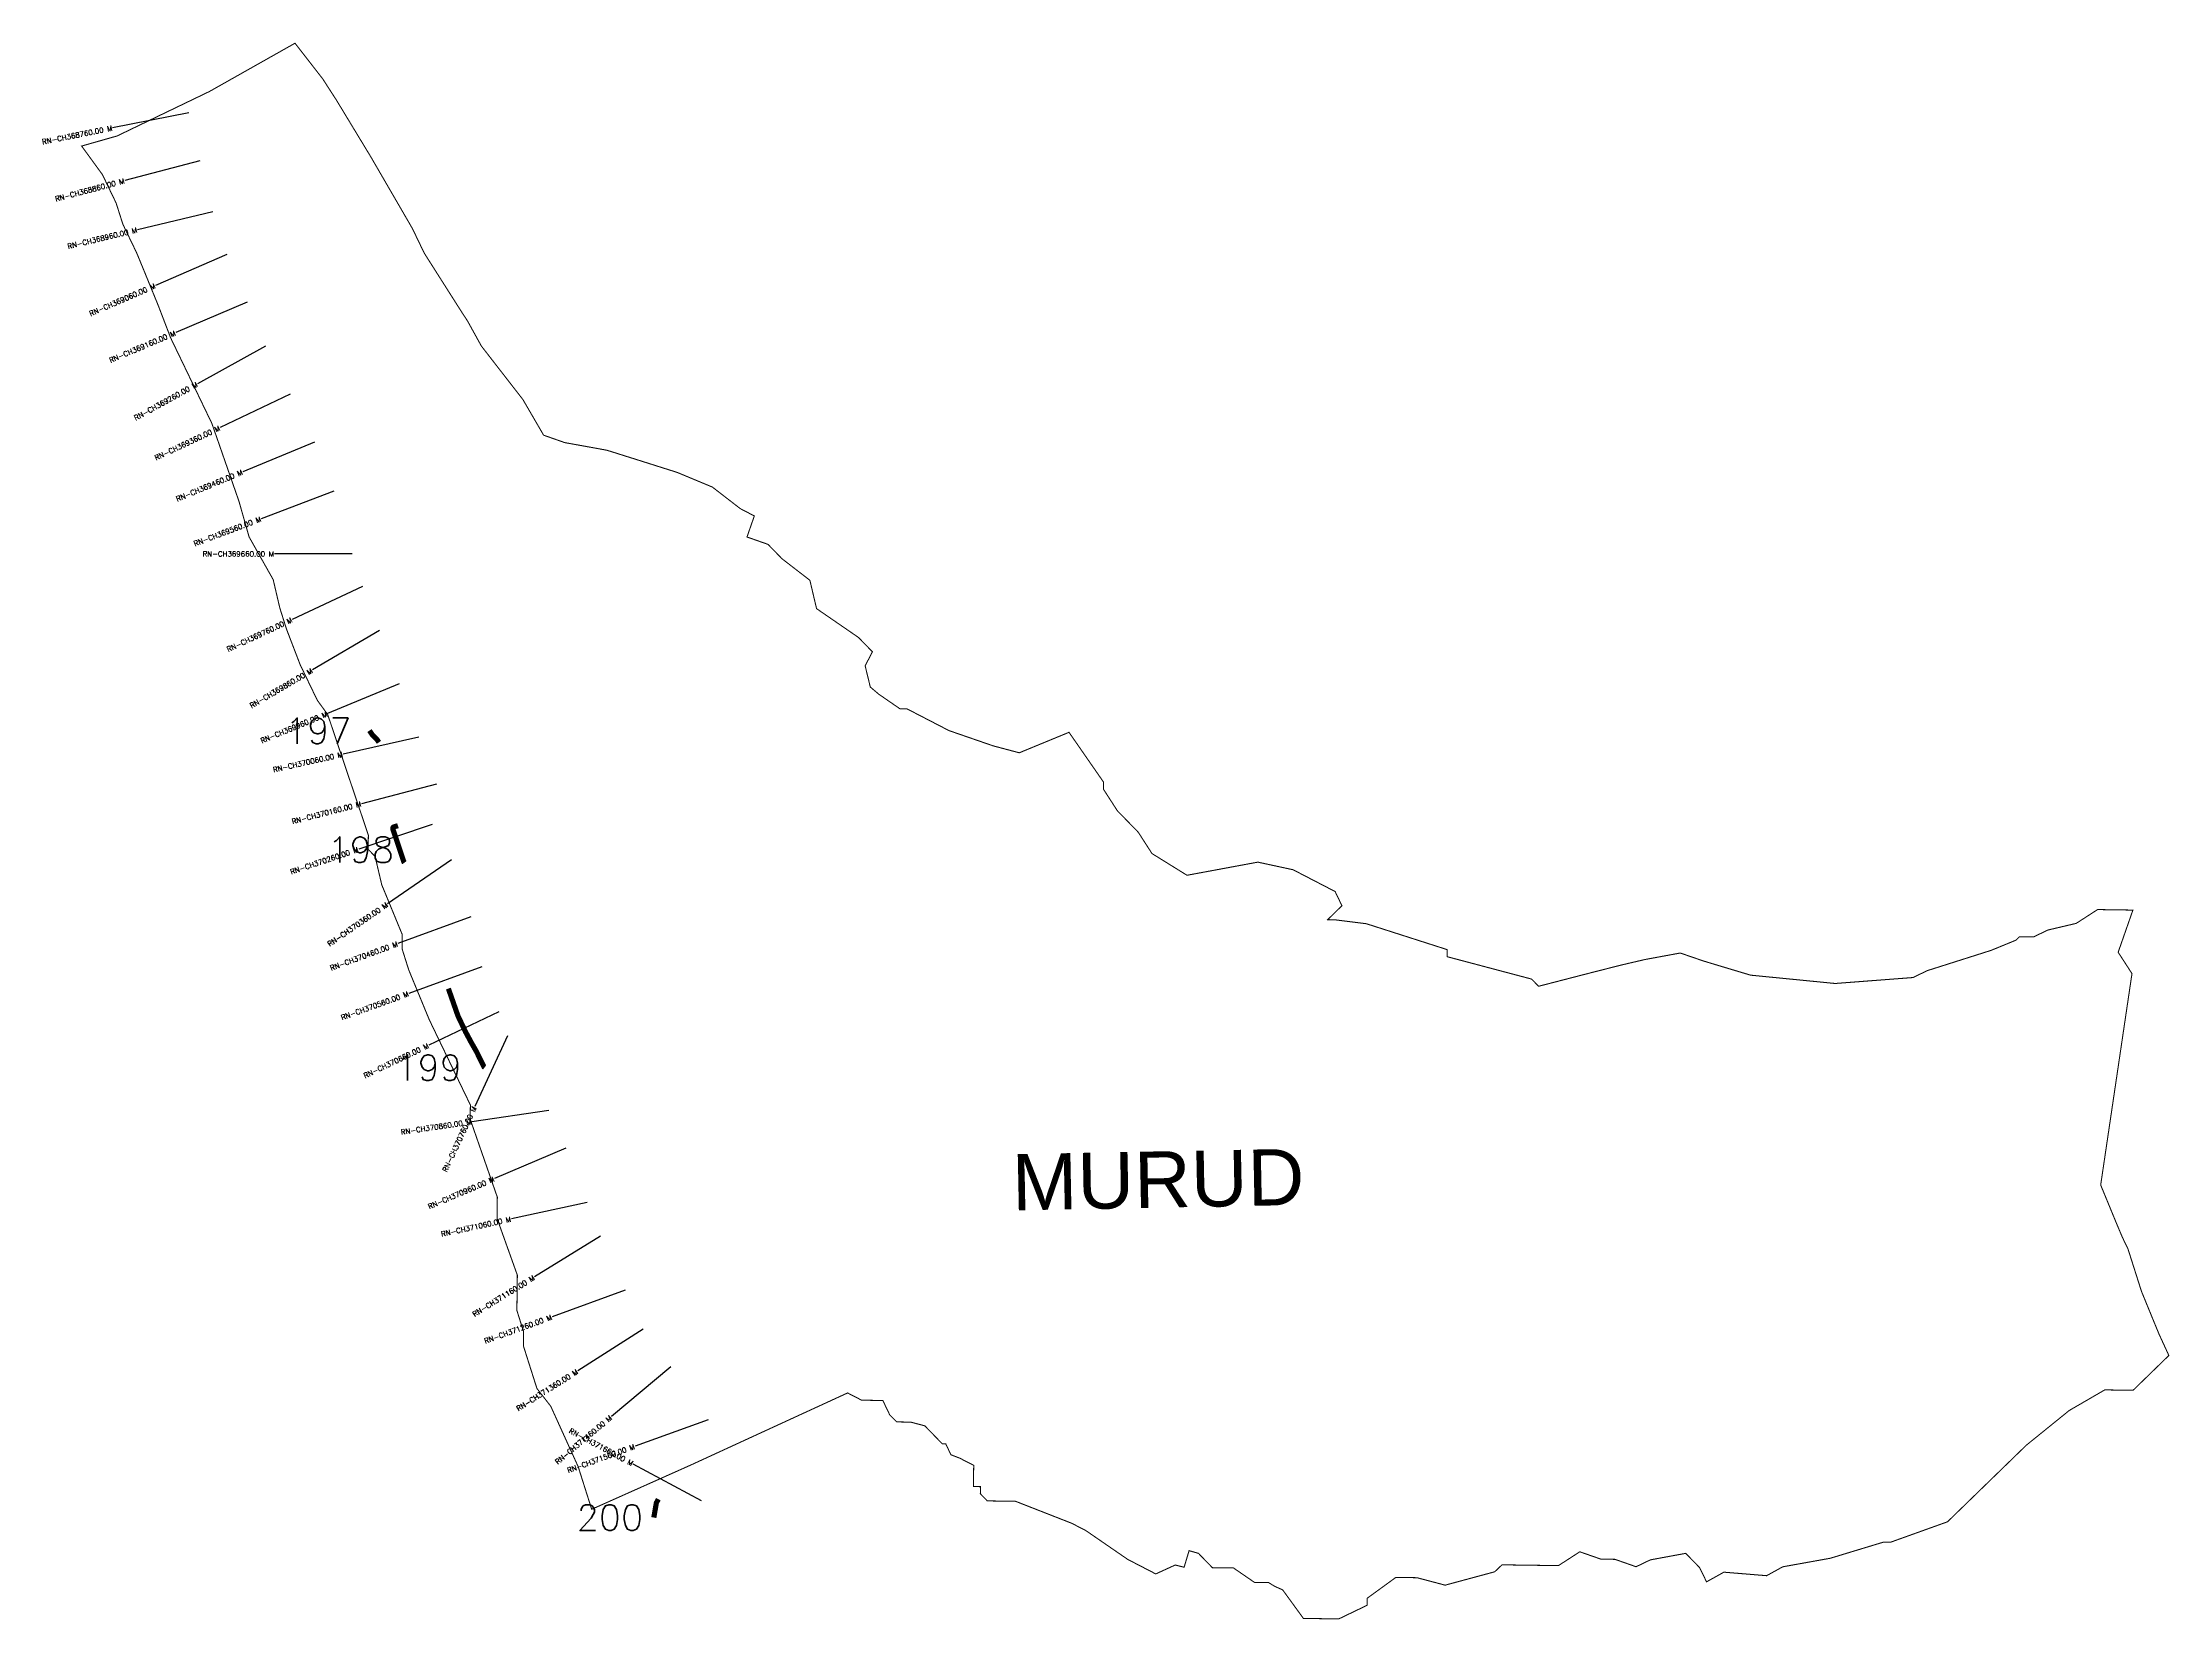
# Model space of a CAD drawing. Header units: metres. Extents: x 299365 to 303476, y 1964873 to 1967922.
import ezdxf
from ezdxf.enums import TextEntityAlignment as Align

# ---------------------------------------------------------------- set-up
doc = ezdxf.new("R2010")
doc.units = ezdxf.units.M
doc.header["$MEASUREMENT"] = 0
for name, color, linetype in [('ARTIFICIALLY PROTECTED', 4, 'Continuous'), ('CS', 134, 'Continuous'), ('CSMark', 6, 'Continuous'), ('VILLAGE NAME', 250, 'Continuous')]:
    doc.layers.add(name, color=color, linetype=linetype)
doc.styles.get("Standard").update_dxf_attribs({"font": 'simplex.shx'})

msp = doc.modelspace()

# ---------------------------------------------------------------- linework, layer by layer
at = {"color": 6, "const_width": 2, "flags": 128}
msp.add_lwpolyline([(299440.3, 1967721.7), (299508.9, 1967741.2), (299687.6, 1967827.3), (299852.8, 1967920.5), (299906.4, 1967851.5), (299933.1, 1967810.1), (299999.8, 1967700), (300079.7, 1967562.3), (300102.6, 1967514.7), (300173.5, 1967403.1), (300186.4, 1967383.3), (300199.7, 1967359.2), (300213, 1967335.1), (300293.4, 1967231.5), (300333.4, 1967162.7), (300374.1, 1967148.4), (300429.6, 1967138.4), (300455.8, 1967133.6), (300514.6, 1967115.1), (300591.7, 1967090.7), (300659.6, 1967062.4), (300713.6, 1967020.7), (300740.7, 1967006.6), (300726.5, 1966965.9), (300767.2, 1966951.6), (300794.1, 1966923.9), (300848.1, 1966882.2), (300861, 1966827.4), (300942.1, 1966771.6), (300969, 1966743.9), (300954.9, 1966716.9), (300964.9, 1966675.8), (300981.5, 1966661.8), (301022, 1966633.9), (301035.7, 1966633.7), (301117, 1966591.6), (301202.4, 1966562.1), (301252.9, 1966548.7), (301349, 1966588.3), (301415.9, 1966491.8), (301415.7, 1966478.1), (301442.4, 1966436.7), (301482.8, 1966395.2), (301509.4, 1966353.9), (301577.1, 1966311.9), (301714, 1966337.3), (301782.1, 1966322.6), (301863.4, 1966280.5), (301876.6, 1966253), (301849, 1966226.1), (301862.6, 1966225.9), (301923.9, 1966218.2), (302080.2, 1966168.1), (302080, 1966154.5), (302243.2, 1966111.2), (302256.7, 1966097.3), (302353.8, 1966122.4), (302415.9, 1966138.2), (302462.2, 1966149), (302530.6, 1966161.6), (302574.2, 1966146.6), (302586.6, 1966142.8), (302666.5, 1966118.8), (302830.1, 1966102.7), (302980.5, 1966114.2), (303008, 1966127.5), (303131.4, 1966166.7), (303179.5, 1966186.4), (303186.4, 1966193.1), (303213.7, 1966192.8), (303241.2, 1966206), (303296, 1966218.9), (303337.3, 1966245.6), (303405.6, 1966244.6), (303377.1, 1966163.1), (303403.8, 1966121.8), (303343.3, 1965713.1), (303374.9, 1965636.4), (303385.7, 1965611), (303396.1, 1965589.4), (303422.3, 1965507.1), (303455.8, 1965425.5), (303475.1, 1965383.5), (303405.9, 1965316.2), (303351.2, 1965317), (303282.4, 1965277.1), (303199.5, 1965210), (303047.2, 1965062), (302937.4, 1965022.6), (302923.8, 1965022.8), (302820.6, 1964991.5), (302728.7, 1964975), (302697.6, 1964957.8), (302614.9, 1964964.6), (302581.4, 1964945.9), (302568.1, 1964973.3), (302541.2, 1965001), (302472.8, 1964988.4), (302445.2, 1964975.1), (302404.5, 1964989.4), (302377.2, 1964989.8), (302336.4, 1965004), (302295.1, 1964977.3), (302185.9, 1964978.8), (302172.1, 1964965.4), (302076.1, 1964939.5), (302021.7, 1964953.9), (301980.8, 1964954.5), (301925.6, 1964914.3), (301925.4, 1964900.7), (301870.4, 1964874.2), (301802.1, 1964875.2), (301762, 1964930.4), (301746.8, 1964937.1), (301734.9, 1964944.4), (301707.6, 1964944.8), (301667, 1964972.7), (301626.1, 1964973.3), (301599.2, 1965001), (301581.1, 1965006.2), (301571.5, 1964974.1), (301554.4, 1964978.5), (301516.7, 1964961.2), (301462.5, 1964989.3), (301381.4, 1965045.1), (301367.8, 1965052.1), (301354.3, 1965059.1), (301245.7, 1965101.6), (301191, 1965102.4), (301177.6, 1965116.3), (301177.8, 1965129.9), (301164.2, 1965130.1), (301164.8, 1965171.1), (301137.6, 1965185.1), (301120.7, 1965191.6), (301110.7, 1965212.8), (301103.9, 1965212.9), (301070.3, 1965247.5), (301043.1, 1965254.7), (301015.8, 1965255.1), (301002.3, 1965269), (300989.1, 1965296.5), (300948.1, 1965297.1), (300921, 1965311.1), (300769.8, 1965241.6), (300618.7, 1965172.1), (300426.3, 1965086.2), (300400.2, 1965168.5), (300347.2, 1965285.3), (300320.4, 1965319.8), (300294.3, 1965402.1), (300294.7, 1965429.4), (300281.7, 1965470.5), (300282.6, 1965538.8), (300243.3, 1965648.6), (300243.9, 1965689.5), (300202.4, 1965808.8), (300191.4, 1965840.4), (300191.8, 1965867.8), (300124.1, 1966008.2), (300112.3, 1966032.7), (300072.7, 1966128.8), (300059.7, 1966170), (300060.1, 1966197.3), (300020.5, 1966293.4), (300007.6, 1966348.2), (299994.2, 1966362.1), (299994.6, 1966389.4), (299916, 1966622.6), (299895.9, 1966650.2), (299862.8, 1966718.9), (299836.4, 1966787.6), (299823.4, 1966828.7), (299810.6, 1966883.5), (299764, 1966966.1), (299744.5, 1967034.7), (299701.6, 1967158.1), (299692, 1967185.6), (299639, 1967295.6), (299612.5, 1967350.6), (299596.1, 1967393.4), (299588.1, 1967414.2), (299560.2, 1967482.4), (299546.6, 1967515.4), (299520.1, 1967570.3), (299507, 1967611.5), (299480.5, 1967666.5), (299440.3, 1967721.7)], dxfattribs=at)
at = {"layer": 'ARTIFICIALLY PROTECTED', "const_width": 10, "flags": 128}
for points in [[(299996.7, 1966591.7), (300001.6, 1966584.3), (300010.7, 1966575.2), (300015, 1966568.9)], [(300051.8, 1966407.8), (300043, 1966405.1), (300042, 1966403.7), (300042, 1966401), (300049.4, 1966378.9), (300063.6, 1966336.9), (300064.2, 1966336.1)], [(300149.2, 1966092.8), (300150.2, 1966090.2), (300167.8, 1966040), (300182.7, 1966008.7), (300193.7, 1965988.2), (300203.4, 1965971.3), (300218.4, 1965941), (300219.2, 1965940.4)], [(300555.1, 1965105.7), (300551.3, 1965098.6), (300547.9, 1965078.8), (300546.4, 1965070.2)]]:
    msp.add_lwpolyline(points, dxfattribs=at)
at = {"layer": 'CS'}
for p, q in [((299647.4, 1967786.2), (299500.3, 1967756.8)), ((299668.6, 1967693.4), (299523.7, 1967654.8)), ((299694.1, 1967594.7), (299548.2, 1967559.8)), ((299720.7, 1967512.3), (299583.2, 1967452.4)), ((299760.3, 1967419.7), (299622.2, 1967361.1)), ((299795.6, 1967335), (299664.3, 1967262.3)), ((299843.4, 1967241.9), (299707.9, 1967177.7)), ((299890.5, 1967149.5), (299751.9, 1967092)), ((299928, 1967054.2), (299787.6, 1967001.3)), ((299963.2, 1966933.1), (299813.2, 1966933.1)), ((299983.3, 1966870.3), (299847.5, 1966806.7)), ((300015.9, 1966784.8), (299886.5, 1966709)), ((300053.9, 1966681.8), (299915.3, 1966624.5)), ((300092.4, 1966578.8), (299946, 1966546)), ((300126.5, 1966487.8), (299981.2, 1966450.3)), ((300118.1, 1966410), (299975.9, 1966362.3)), ((300155.1, 1966341.9), (300031.6, 1966256.7)), ((300192.5, 1966231.5), (300051.7, 1966179.8)), ((300213.9, 1966134.6), (300072.8, 1966083.5)), ((300247, 1966048.1), (300111.6, 1965983.6)), ((300263.3, 1966001.3), (300200.2, 1965865.2)), ((300343.3, 1965857.4), (300194.9, 1965835.5)), ((300376.3, 1965784.3), (300238.4, 1965725.4)), ((300417.8, 1965679.5), (300271.2, 1965647.5)), ((300443.1, 1965614.4), (300315.5, 1965535.4)), ((300490.8, 1965509.6), (300349.8, 1965458.4)), ((300526.1, 1965434.2), (300399.4, 1965353.9)), ((300579.3, 1965361.8), (300464.4, 1965265.4)), ((300651.2, 1965259.1), (300510.2, 1965208.1)), ((300638.5, 1965102.6), (300506.3, 1965173.4))]:
    msp.add_line(p, q, dxfattribs=at)

# ---------------------------------------------------------------- texts
at = {"char_height": 50, "attachment_point": 1}
for s, insert in [('197', (299833.5, 1966616.1)), ('198', (299915.6, 1966386.3)), ('199', (300046.9, 1965965)), ('200', (300397.2, 1965095.1))]:
    msp.add_mtext_dynamic_manual_height_columns(s, width=84.374, gutter_width=1, heights=[74.2], dxfattribs=dict(at, insert=insert))
at = {"layer": 'CSMark'}
for s, rotation, p in [('RN-CH368760.00 M', 11.3168, (299499.4, 1967756.6)), ('RN-CH368860.00 M', 14.8784, (299522.7, 1967654.6)), ('RN-CH368960.00 M', 13.4458, (299547.3, 1967559.6)), ('RN-CH369060.00 M', 23.5336, (299582.3, 1967452)), ('RN-CH369160.00 M', 22.9894, (299621.3, 1967360.7)), ('RN-CH369260.00 M', 28.9748, (299663.5, 1967261.8)), ('RN-CH369360.00 M', 25.3482, (299707, 1967177.2)), ('RN-CH369460.00 M', 22.5439, (299751, 1967091.7)), ('RN-CH369560.00 M', 20.6253, (299786.7, 1967001)), ('RN-CH369760.00 M', 25.0816, (299846.6, 1966806.3)), ('RN-CH369860.00 M', 30.3775, (299885.6, 1966708.5)), ('RN-CH369960.00 M', 22.4908, (299914.3, 1966624.1)), ('RN-CH370060.00 M', 12.6277, (299945, 1966545.8)), ('RN-CH370160.00 M', 14.4786, (299980.3, 1966450)), ('RN-CH370260.00 M', 18.5547, (299974.9, 1966362)), ('RN-CH370360.00 M', 34.6203, (300030.8, 1966256.1)), ('RN-CH370460.00 M', 20.1603, (300050.7, 1966179.5)), ('RN-CH370560.00 M', 19.8868, (300071.9, 1966083.2)), ('RN-CH370660.00 M', 25.489, (300110.7, 1965983.1)), ('RN-CH370760.00 M', 65.1099, (300199.8, 1965864.3)), ('RN-CH370860.00 M', 8.3835, (300193.9, 1965835.3)), ('RN-CH370960.00 M', 23.1393, (300237.5, 1965725)), ('RN-CH371060.00 M', 12.2988, (300270.2, 1965647.3)), ('RN-CH371160.00 M', 31.7752, (300314.7, 1965534.9)), ('RN-CH371260.00 M', 19.9536, (300348.9, 1965458)), ('RN-CH371360.00 M', 32.3633, (300398.6, 1965353.4)), ('RN-CH371460.00 M', 39.9745, (300463.6, 1965264.8)), ('RN-CH371660.00 M', 331.8142, (300505.4, 1965173.9)), ('RN-CH371560.00 M', 19.8838, (300509.2, 1965207.8))]:
    msp.add_text(s, height=10, rotation=rotation, dxfattribs=at).set_placement(p, align=Align.MIDDLE_RIGHT)
msp.add_text('RN-CH369660.00 M', height=10, dxfattribs=at).set_placement((299812.2, 1966933.1), align=Align.MIDDLE_RIGHT)
at = {"layer": 'VILLAGE NAME', "insert": (301237.5, 1965772.6), "char_height": 108.748, "attachment_point": 1, "rotation": 1.1028}
msp.add_mtext_dynamic_manual_height_columns('{\\fArial|b0|i0|c0|p34;MURUD}', width=1571.314, gutter_width=543.7, heights=[0], dxfattribs=at)

doc.saveas('drawing.dxf')
